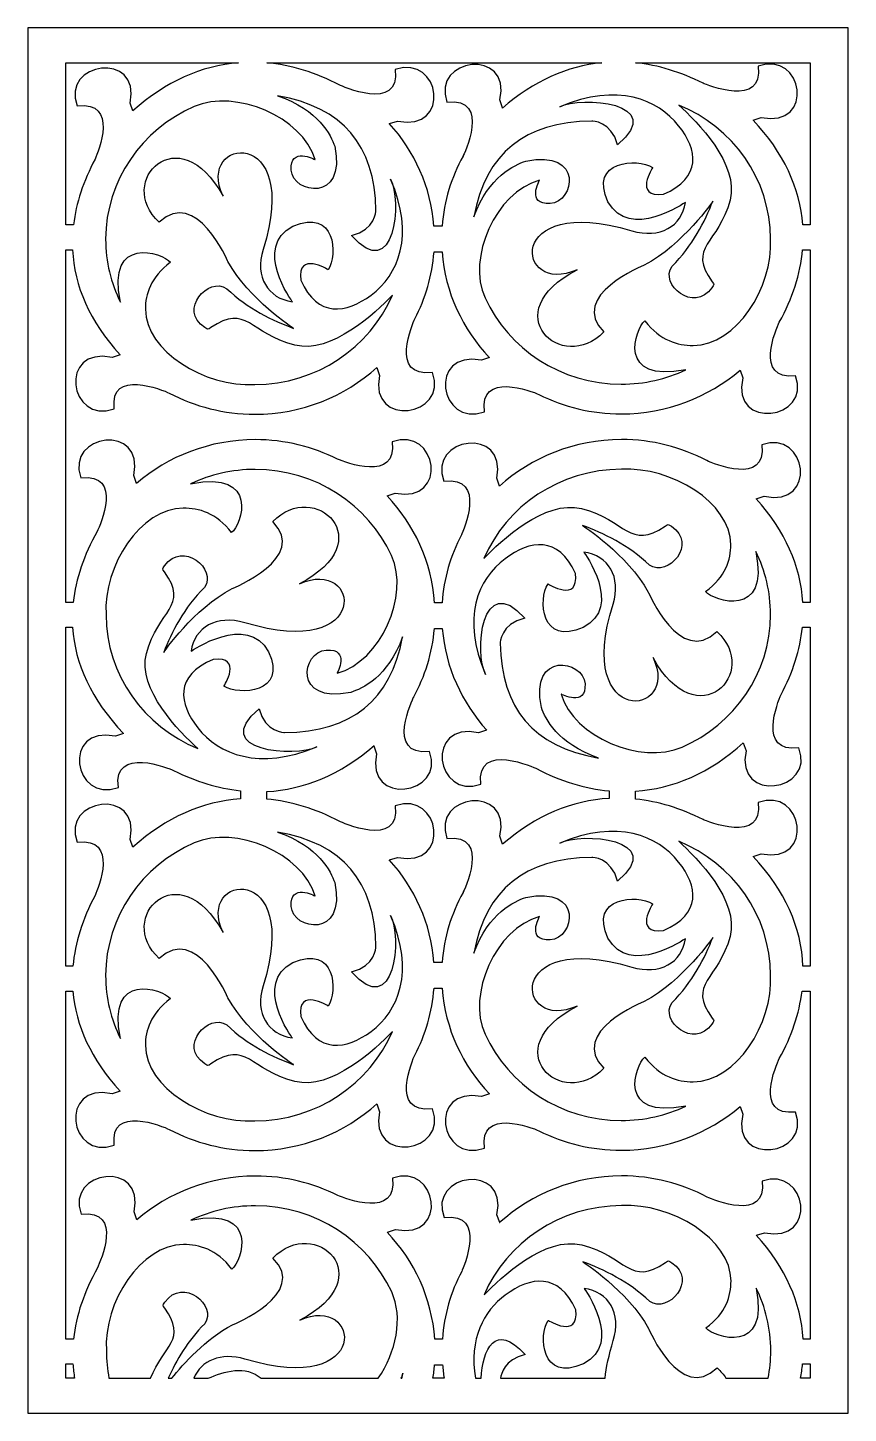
# Model space of a CAD drawing. Header units: centimetres. Extents: x -2.52 to 2.52, y -4.26 to 4.26.
import ezdxf

# ---------------------------------------------------------------- set-up
doc = ezdxf.new("R2010")
doc.units = ezdxf.units.CM
doc.header["$MEASUREMENT"] = 0
doc.layers.add('Layer 1', color=7, linetype='Continuous')

msp = doc.modelspace()

# ---------------------------------------------------------------- linework, layer by layer
at = {"layer": 'Layer 1', "color": 250}
for points, knots in [([(2.52302, -4.26054), (2.52302, -4.26054), (-2.52303, -4.26054), (-2.52303, -4.26054), (-2.52303, -4.26054), (-2.52303, -4.26054), (-2.52303, 4.26053), (-2.52303, 4.26053), (-2.52303, 4.26053), (-2.52303, 4.26053), (2.52302, 4.26053), (2.52302, 4.26053), (2.52302, 4.26053), (2.52302, 4.26053), (2.52302, -4.26054), (2.52302, -4.26054)], [0, 0, 0, 0, 0.2, 0.2, 0.2, 0.2, 0.4, 0.4, 0.4, 0.4, 0.6, 0.6, 0.6, 0.6, 1, 1, 1, 1]), ([(-2.28764, 4.04543), (-2.28764, 4.04543), (-2.28764, 3.04819), (-2.28764, 3.04819), (-2.28764, 3.04819), (-2.28764, 3.04819), (-2.24167, 3.04819), (-2.24167, 3.04819), (-2.24167, 3.04819), (-2.22556, 3.18225), (-2.18042, 3.31744), (-2.10851, 3.45246), (-2.10851, 3.45246), (-2.09002, 3.49493), (-1.95961, 3.81269), (-2.21836, 3.77919), (-2.21836, 3.77919), (-2.32164, 4.05063), (-1.82477, 4.12279), (-1.89312, 3.79714), (-1.89312, 3.79714), (-1.89312, 3.79714), (-1.87619, 3.74916), (-1.87619, 3.74916), (-1.87619, 3.74916), (-1.87619, 3.74916), (-1.87638, 3.74882), (-1.87638, 3.74882), (-1.87638, 3.74882), (-1.67501, 3.93034), (-1.45334, 4.02686), (-1.22643, 4.04543), (-1.22643, 4.04543), (-1.22643, 4.04543), (-2.28764, 4.04543), (-2.28764, 4.04543)], [0, 0, 0, 0, 0.1, 0.1, 0.1, 0.1, 0.2, 0.2, 0.2, 0.2, 0.3, 0.3, 0.3, 0.3, 0.4, 0.4, 0.4, 0.4, 0.5, 0.5, 0.5, 0.5, 0.6, 0.6, 0.6, 0.6, 0.7, 0.7, 0.7, 0.7, 0.8, 0.8, 0.8, 0.8, 1, 1, 1, 1]), ([(-0.02474, 3.04074), (-0.02474, 3.04074), (0.02514, 3.04074), (0.02514, 3.04074), (0.02514, 3.04074), (0.03682, 3.19507), (0.08218, 3.34051), (0.15409, 3.47013), (0.15409, 3.47013), (0.15409, 3.47013), (0.15381, 3.46996), (0.15381, 3.46996), (0.15381, 3.46996), (0.15381, 3.46996), (0.3328, 3.83508), (0.05518, 3.80276), (0.05518, 3.80276), (-0.04445, 4.0755), (0.45337, 4.14126), (0.3806, 3.81651), (0.3806, 3.81651), (0.3806, 3.81651), (0.39688, 3.7683), (0.39688, 3.7683), (0.39688, 3.7683), (0.39688, 3.7683), (0.39591, 3.76676), (0.39591, 3.76676), (0.39591, 3.76676), (0.5889, 3.93314), (0.79553, 4.02367), (1.00679, 4.04543), (1.00679, 4.04543), (1.00679, 4.04543), (-1.05316, 4.04543), (-1.05316, 4.04543), (-1.05316, 4.04543), (-1.05316, 4.04543), (-1.05316, 4.04464), (-1.05316, 4.04464), (-1.05316, 4.04464), (-0.90266, 4.03114), (-0.75155, 3.98463), (-0.60416, 3.9071), (-0.60416, 3.9071), (-0.60416, 3.9071), (-0.60432, 3.90736), (-0.60432, 3.90736), (-0.60432, 3.90736), (-0.60432, 3.90736), (-0.22934, 3.73307), (-0.26255, 4.00339), (-0.26255, 4.00339), (0.01756, 4.10041), (0.08508, 3.61567), (-0.24844, 3.68653), (-0.24844, 3.68653), (-0.24844, 3.68653), (-0.29794, 3.67069), (-0.29794, 3.67069), (-0.29794, 3.67069), (-0.29794, 3.67069), (-0.29951, 3.67162), (-0.29951, 3.67162), (-0.29951, 3.67162), (-0.14408, 3.50067), (-0.04336, 3.28157), (-0.02474, 3.04074)], [0, 0, 0, 0, 0.0555556, 0.0555556, 0.0555556, 0.0555556, 0.1111111, 0.1111111, 0.1111111, 0.1111111, 0.1666667, 0.1666667, 0.1666667, 0.1666667, 0.2222222, 0.2222222, 0.2222222, 0.2222222, 0.2777778, 0.2777778, 0.2777778, 0.2777778, 0.3333333, 0.3333333, 0.3333333, 0.3333333, 0.3888889, 0.3888889, 0.3888889, 0.3888889, 0.4444444, 0.4444444, 0.4444444, 0.4444444, 0.5, 0.5, 0.5, 0.5, 0.5555556, 0.5555556, 0.5555556, 0.5555556, 0.6111111, 0.6111111, 0.6111111, 0.6111111, 0.6666667, 0.6666667, 0.6666667, 0.6666667, 0.7222222, 0.7222222, 0.7222222, 0.7222222, 0.7777778, 0.7777778, 0.7777778, 0.7777778, 0.8333333, 0.8333333, 0.8333333, 0.8333333, 0.8888889, 0.8888889, 0.8888889, 0.8888889, 1, 1, 1, 1]), ([(2.28763, 3.04819), (2.28763, 3.04819), (2.28763, 4.04543), (2.28763, 4.04543), (2.28763, 4.04543), (2.28763, 4.04543), (1.21492, 4.04543), (1.21492, 4.04543), (1.21492, 4.04543), (1.21492, 4.04543), (1.21492, 4.04501), (1.21492, 4.04501), (1.21492, 4.04501), (1.35326, 4.03046), (1.49231, 3.98791), (1.6296, 3.91929), (1.6296, 3.91929), (1.65147, 3.90993), (2.00465, 3.7631), (1.96891, 4.02467), (1.96891, 4.02467), (2.24767, 4.12525), (2.32181, 3.64142), (1.98737, 3.70797), (1.98737, 3.70797), (1.98737, 3.70797), (1.93806, 3.69149), (1.93806, 3.69149), (1.93806, 3.69149), (1.93806, 3.69149), (1.93715, 3.69202), (1.93715, 3.69202), (1.93715, 3.69202), (2.12624, 3.4935), (2.22576, 3.27339), (2.24276, 3.04819), (2.24276, 3.04819), (2.24276, 3.04819), (2.28763, 3.04819), (2.28763, 3.04819)], [0, 0, 0, 0, 0.0909091, 0.0909091, 0.0909091, 0.0909091, 0.1818182, 0.1818182, 0.1818182, 0.1818182, 0.2727273, 0.2727273, 0.2727273, 0.2727273, 0.3636364, 0.3636364, 0.3636364, 0.3636364, 0.4545455, 0.4545455, 0.4545455, 0.4545455, 0.5454545, 0.5454545, 0.5454545, 0.5454545, 0.6363636, 0.6363636, 0.6363636, 0.6363636, 0.7272727, 0.7272727, 0.7272727, 0.7272727, 0.8181818, 0.8181818, 0.8181818, 0.8181818, 1, 1, 1, 1]), ([(1.27254, 2.45725), (1.2109, 2.40984), (1.09718, 2.07194), (1.52423, 2.15656), (1.52423, 2.15656), (1.40399, 2.10001), (1.26933, 2.06831), (1.12724, 2.06831), (1.12724, 2.06831), (0.7547, 2.06831), (0.43284, 2.28655), (0.28954, 2.59841), (0.28954, 2.59841), (0.17619, 2.84531), (0.3536, 3.24612), (0.62402, 3.32216), (0.62402, 3.32216), (0.62402, 3.32216), (0.53978, 3.17028), (0.68995, 3.17924), (0.68995, 3.17924), (0.84013, 3.18819), (0.89993, 3.51212), (0.53976, 3.44007), (0.53976, 3.44007), (0.471, 3.41658), (0.31114, 3.34723), (0.22092, 3.0976), (0.22092, 3.0976), (0.29379, 3.49082), (0.53148, 3.67975), (0.94634, 3.68662), (0.94634, 3.68662), (0.94634, 3.68662), (1.06722, 3.6866), (1.10385, 3.54012), (1.10385, 3.54012), (1.41466, 3.80144), (0.87728, 3.8435), (0.74828, 3.77423), (0.74828, 3.77423), (1.10371, 3.92326), (1.35288, 3.81969), (1.47977, 3.65791), (1.47977, 3.65791), (1.59649, 3.50911), (1.62536, 3.33829), (1.38587, 3.23642), (1.38587, 3.23642), (1.19905, 3.21498), (1.31994, 3.40078), (1.31994, 3.40078), (1.31994, 3.40078), (1.22842, 3.45977), (0.92563, 3.44548), (1.04523, 3.18996), (1.04523, 3.18996), (1.17711, 2.94698), (1.52138, 3.18637), (1.52138, 3.18637), (1.52138, 3.18637), (1.50121, 3.03954), (1.36407, 2.96043), (1.19175, 3.01132), (1.19175, 3.01132), (0.40006, 3.24894), (0.48052, 2.60095), (0.85477, 2.77191), (0.85477, 2.77191), (0.346, 2.50699), (0.76326, 2.12335), (1.0196, 2.38961), (1.0196, 2.38961), (0.79618, 2.61114), (1.26867, 2.80051), (1.26867, 2.80051), (1.26867, 2.80051), (1.50674, 2.92557), (1.68991, 3.19353), (1.68991, 3.19353), (1.68991, 3.19353), (1.64245, 3.07176), (1.56439, 2.91682), (1.43926, 2.79358), (1.43926, 2.79358), (1.35896, 2.68369), (1.57388, 2.50176), (1.68431, 2.66163), (1.68431, 2.66163), (1.69865, 2.68236), (1.69948, 2.67886), (1.68545, 2.69834), (1.68545, 2.69834), (1.53078, 2.91209), (1.72458, 2.93201), (1.7961, 3.20068), (1.7961, 3.20068), (1.8543, 3.41924), (1.59118, 3.68508), (1.48052, 3.78519), (1.48052, 3.78519), (1.81115, 3.65002), (2.04437, 3.33137), (2.04437, 2.96133), (2.04437, 2.96133), (2.06227, 2.66224), (1.83301, 2.30701), (1.56928, 2.3065), (1.56928, 2.3065), (1.47392, 2.30632), (1.36687, 2.33538), (1.27254, 2.45725)], [0, 0, 0, 0, 0.0344828, 0.0344828, 0.0344828, 0.0344828, 0.0689655, 0.0689655, 0.0689655, 0.0689655, 0.1034483, 0.1034483, 0.1034483, 0.1034483, 0.137931, 0.137931, 0.137931, 0.137931, 0.1724138, 0.1724138, 0.1724138, 0.1724138, 0.2068966, 0.2068966, 0.2068966, 0.2068966, 0.2413793, 0.2413793, 0.2413793, 0.2413793, 0.2758621, 0.2758621, 0.2758621, 0.2758621, 0.3103448, 0.3103448, 0.3103448, 0.3103448, 0.3448276, 0.3448276, 0.3448276, 0.3448276, 0.3793103, 0.3793103, 0.3793103, 0.3793103, 0.4137931, 0.4137931, 0.4137931, 0.4137931, 0.4482759, 0.4482759, 0.4482759, 0.4482759, 0.4827586, 0.4827586, 0.4827586, 0.4827586, 0.5172414, 0.5172414, 0.5172414, 0.5172414, 0.5517241, 0.5517241, 0.5517241, 0.5517241, 0.5862069, 0.5862069, 0.5862069, 0.5862069, 0.6206897, 0.6206897, 0.6206897, 0.6206897, 0.6551724, 0.6551724, 0.6551724, 0.6551724, 0.6896552, 0.6896552, 0.6896552, 0.6896552, 0.7241379, 0.7241379, 0.7241379, 0.7241379, 0.7586207, 0.7586207, 0.7586207, 0.7586207, 0.7931034, 0.7931034, 0.7931034, 0.7931034, 0.8275862, 0.8275862, 0.8275862, 0.8275862, 0.862069, 0.862069, 0.862069, 0.862069, 0.8965517, 0.8965517, 0.8965517, 0.8965517, 0.9310345, 0.9310345, 0.9310345, 0.9310345, 1, 1, 1, 1]), ([(-1.64436, 2.81803), (-1.69306, 2.87805), (-2.04008, 2.98878), (-1.95318, 2.57298), (-1.95318, 2.57298), (-2.01126, 2.69002), (-2.04382, 2.82116), (-2.04382, 2.95951), (-2.04382, 2.95951), (-2.04382, 3.32226), (-1.81968, 3.63565), (-1.4994, 3.7752), (-1.4994, 3.7752), (-1.24583, 3.88557), (-0.83421, 3.71282), (-0.75611, 3.44951), (-0.75611, 3.44951), (-0.75611, 3.44951), (-0.9121, 3.53153), (-0.90291, 3.3853), (-0.90291, 3.3853), (-0.89371, 3.23908), (-0.56103, 3.18084), (-0.63502, 3.53154), (-0.63502, 3.53154), (-0.65914, 3.59851), (-0.73037, 3.75416), (-0.98674, 3.84203), (-0.98674, 3.84203), (-0.58289, 3.77106), (-0.38888, 3.5396), (-0.38181, 3.13566), (-0.38181, 3.13566), (-0.38181, 3.13566), (-0.38184, 3.01796), (-0.53226, 2.98228), (-0.53226, 2.98228), (-0.2639, 2.67964), (-0.22071, 3.20289), (-0.29186, 3.32851), (-0.29186, 3.32851), (-0.13878, 2.98243), (-0.24517, 2.7398), (-0.4113, 2.61625), (-0.4113, 2.61625), (-0.56413, 2.5026), (-0.73956, 2.47448), (-0.84418, 2.7077), (-0.84418, 2.7077), (-0.8662, 2.88959), (-0.67537, 2.77187), (-0.67537, 2.77187), (-0.67537, 2.77187), (-0.61479, 2.86098), (-0.62946, 3.15582), (-0.89189, 3.03936), (-0.89189, 3.03936), (-1.14142, 2.91095), (-0.89556, 2.57573), (-0.89556, 2.57573), (-0.89556, 2.57573), (-1.04636, 2.59536), (-1.12761, 2.72891), (-1.07535, 2.89669), (-1.07535, 2.89669), (-0.83131, 3.66758), (-1.49679, 3.58924), (-1.32121, 3.22483), (-1.32121, 3.22483), (-1.59329, 3.72022), (-1.98727, 3.31392), (-1.71383, 3.06432), (-1.71383, 3.06432), (-1.48632, 3.28188), (-1.29184, 2.82181), (-1.29184, 2.82181), (-1.29184, 2.82181), (-1.16341, 2.58998), (-0.88821, 2.41163), (-0.88821, 2.41163), (-0.88821, 2.41163), (-1.01327, 2.45784), (-1.17239, 2.53385), (-1.29896, 2.65567), (-1.29896, 2.65567), (-1.41182, 2.73389), (-1.59866, 2.52461), (-1.43448, 2.41708), (-1.43448, 2.41708), (-1.41318, 2.40313), (-1.41679, 2.4023), (-1.39677, 2.41597), (-1.39677, 2.41597), (-1.17727, 2.56657), (-1.15679, 2.37788), (-0.88086, 2.30823), (-0.88086, 2.30823), (-0.65642, 2.25157), (-0.38339, 2.50777), (-0.28058, 2.61551), (-0.28058, 2.61551), (-0.41942, 2.29357), (-0.74666, 2.06647), (-1.12668, 2.06647), (-1.12668, 2.06647), (-1.43385, 2.04906), (-1.79866, 2.27229), (-1.79919, 2.52909), (-1.79919, 2.52909), (-1.79938, 2.62193), (-1.76952, 2.72616), (-1.64436, 2.81803)], [0, 0, 0, 0, 0.0344828, 0.0344828, 0.0344828, 0.0344828, 0.0689655, 0.0689655, 0.0689655, 0.0689655, 0.1034483, 0.1034483, 0.1034483, 0.1034483, 0.137931, 0.137931, 0.137931, 0.137931, 0.1724138, 0.1724138, 0.1724138, 0.1724138, 0.2068966, 0.2068966, 0.2068966, 0.2068966, 0.2413793, 0.2413793, 0.2413793, 0.2413793, 0.2758621, 0.2758621, 0.2758621, 0.2758621, 0.3103448, 0.3103448, 0.3103448, 0.3103448, 0.3448276, 0.3448276, 0.3448276, 0.3448276, 0.3793103, 0.3793103, 0.3793103, 0.3793103, 0.4137931, 0.4137931, 0.4137931, 0.4137931, 0.4482759, 0.4482759, 0.4482759, 0.4482759, 0.4827586, 0.4827586, 0.4827586, 0.4827586, 0.5172414, 0.5172414, 0.5172414, 0.5172414, 0.5517241, 0.5517241, 0.5517241, 0.5517241, 0.5862069, 0.5862069, 0.5862069, 0.5862069, 0.6206897, 0.6206897, 0.6206897, 0.6206897, 0.6551724, 0.6551724, 0.6551724, 0.6551724, 0.6896552, 0.6896552, 0.6896552, 0.6896552, 0.7241379, 0.7241379, 0.7241379, 0.7241379, 0.7586207, 0.7586207, 0.7586207, 0.7586207, 0.7931034, 0.7931034, 0.7931034, 0.7931034, 0.8275862, 0.8275862, 0.8275862, 0.8275862, 0.862069, 0.862069, 0.862069, 0.862069, 0.8965517, 0.8965517, 0.8965517, 0.8965517, 0.9310345, 0.9310345, 0.9310345, 0.9310345, 1, 1, 1, 1]), ([(-2.28764, 2.89518), (-2.28764, 2.89518), (-2.28764, 0.72658), (-2.28764, 0.72658), (-2.28764, 0.72658), (-2.28764, 0.72658), (-2.24292, 0.72658), (-2.24292, 0.72658), (-2.24292, 0.72658), (-2.22708, 0.87115), (-2.17699, 1.0171), (-2.09568, 1.16278), (-2.09568, 1.16278), (-2.07861, 1.19918), (-1.93391, 1.5227), (-2.19598, 1.49219), (-2.19598, 1.49219), (-2.29558, 1.76494), (-1.79775, 1.83068), (-1.87054, 1.50593), (-1.87054, 1.50593), (-1.87054, 1.50593), (-1.85426, 1.45774), (-1.85426, 1.45774), (-1.85426, 1.45774), (-1.85426, 1.45774), (-1.85451, 1.45733), (-1.85451, 1.45733), (-1.85451, 1.45733), (-1.65953, 1.62509), (-1.40365, 1.72719), (-1.12401, 1.72719), (-1.12401, 1.72719), (-0.94173, 1.72716), (-0.76959, 1.6838), (-0.61777, 1.60714), (-0.61777, 1.60714), (-0.57414, 1.58912), (-0.24781, 1.46215), (-0.28222, 1.71409), (-0.28222, 1.71409), (-0.00345, 1.81466), (0.07068, 1.33084), (-0.26378, 1.39741), (-0.26378, 1.39741), (-0.26378, 1.39741), (-0.31304, 1.38092), (-0.31304, 1.38092), (-0.31304, 1.38092), (-0.31304, 1.38092), (-0.31339, 1.38111), (-0.31339, 1.38111), (-0.31339, 1.38111), (-0.14677, 1.20586), (-0.03907, 0.97682), (-0.02148, 0.72436), (-0.02148, 0.72436), (-0.02148, 0.72436), (0.02523, 0.72436), (0.02523, 0.72436), (0.02523, 0.72436), (0.03552, 0.87349), (0.0773, 1.01443), (0.14403, 1.14098), (0.14403, 1.14098), (0.15363, 1.16228), (0.30444, 1.50619), (0.0358, 1.47139), (0.0358, 1.47139), (-0.06749, 1.74281), (0.42939, 1.815), (0.36104, 1.48937), (0.36104, 1.48937), (0.36104, 1.48937), (0.37796, 1.44134), (0.37796, 1.44134), (0.37796, 1.44134), (0.37796, 1.44134), (0.37744, 1.44046), (0.37744, 1.44046), (0.37744, 1.44046), (0.57475, 1.61865), (0.83861, 1.72791), (1.12783, 1.72791), (1.12783, 1.72791), (1.3178, 1.72791), (1.49689, 1.68076), (1.65331, 1.59797), (1.65331, 1.59797), (1.69072, 1.58135), (2.02295, 1.44046), (1.9916, 1.69565), (1.9916, 1.69565), (2.27172, 1.79262), (2.33924, 1.30788), (2.00572, 1.37875), (2.00572, 1.37875), (2.00572, 1.37875), (1.95624, 1.3629), (1.95624, 1.3629), (1.95624, 1.3629), (1.95624, 1.3629), (1.95582, 1.36315), (1.95582, 1.36315), (1.95582, 1.36315), (2.13624, 1.16434), (2.22967, 0.9477), (2.24352, 0.72658), (2.24352, 0.72658), (2.24352, 0.72658), (2.28763, 0.72658), (2.28763, 0.72658), (2.28763, 0.72658), (2.28763, 0.72658), (2.28763, 2.89518), (2.28763, 2.89518), (2.28763, 2.89518), (2.28763, 2.89518), (2.24172, 2.89518), (2.24172, 2.89518), (2.24172, 2.89518), (2.22863, 2.7457), (2.18038, 2.59561), (2.09891, 2.44965), (2.09891, 2.44965), (2.08184, 2.41325), (1.93715, 2.08973), (2.19923, 2.12027), (2.19923, 2.12027), (2.29881, 1.84751), (1.80098, 1.78177), (1.87378, 2.1065), (1.87378, 2.1065), (1.87378, 2.1065), (1.85749, 2.1547), (1.85749, 2.1547), (1.85749, 2.1547), (1.85749, 2.1547), (1.85774, 2.1551), (1.85774, 2.1551), (1.85774, 2.1551), (1.66276, 1.98734), (1.40688, 1.88528), (1.12724, 1.88528), (1.12724, 1.88528), (0.94496, 1.88528), (0.77283, 1.92863), (0.62101, 2.0053), (0.62101, 2.0053), (0.57737, 2.02332), (0.25104, 2.15029), (0.28545, 1.89835), (0.28545, 1.89835), (0.00668, 1.79777), (-0.06743, 2.2816), (0.26701, 2.21503), (0.26701, 2.21503), (0.26701, 2.21503), (0.31628, 2.23153), (0.31628, 2.23153), (0.31628, 2.23153), (0.31628, 2.23153), (0.31663, 2.23134), (0.31663, 2.23134), (0.31663, 2.23134), (0.15122, 2.40529), (0.04385, 2.63229), (0.0251, 2.88254), (0.0251, 2.88254), (0.0251, 2.88254), (-0.02441, 2.88254), (-0.02441, 2.88254), (-0.02441, 2.88254), (-0.03521, 2.73507), (-0.0768, 2.59566), (-0.14289, 2.47036), (-0.14289, 2.47036), (-0.15248, 2.44906), (-0.30328, 2.10515), (-0.03464, 2.13996), (-0.03464, 2.13996), (0.06864, 1.86852), (-0.42823, 1.79634), (-0.3599, 2.12198), (-0.3599, 2.12198), (-0.3599, 2.12198), (-0.37681, 2.17001), (-0.37681, 2.17001), (-0.37681, 2.17001), (-0.37681, 2.17001), (-0.37628, 2.17088), (-0.37628, 2.17088), (-0.37628, 2.17088), (-0.57359, 1.9927), (-0.83745, 1.88345), (-1.12668, 1.88345), (-1.12668, 1.88345), (-1.31665, 1.88345), (-1.49573, 1.93058), (-1.65216, 2.01338), (-1.65216, 2.01338), (-1.68956, 2.03001), (-2.02179, 2.17088), (-1.99045, 1.91569), (-1.99045, 1.91569), (-2.27057, 1.81873), (-2.33808, 2.30346), (-2.00457, 2.2326), (-2.00457, 2.2326), (-2.00457, 2.2326), (-1.95509, 2.24845), (-1.95509, 2.24845), (-1.95509, 2.24845), (-1.95509, 2.24845), (-1.95467, 2.2482), (-1.95467, 2.2482), (-1.95467, 2.2482), (-2.14261, 2.45531), (-2.23664, 2.673), (-2.2473, 2.89518), (-2.2473, 2.89518), (-2.2473, 2.89518), (-2.28764, 2.89518), (-2.28764, 2.89518)], [0, 0, 0, 0, 0.0175439, 0.0175439, 0.0175439, 0.0175439, 0.0350877, 0.0350877, 0.0350877, 0.0350877, 0.0526316, 0.0526316, 0.0526316, 0.0526316, 0.0701754, 0.0701754, 0.0701754, 0.0701754, 0.0877193, 0.0877193, 0.0877193, 0.0877193, 0.1052632, 0.1052632, 0.1052632, 0.1052632, 0.122807, 0.122807, 0.122807, 0.122807, 0.1403509, 0.1403509, 0.1403509, 0.1403509, 0.1578947, 0.1578947, 0.1578947, 0.1578947, 0.1754386, 0.1754386, 0.1754386, 0.1754386, 0.1929825, 0.1929825, 0.1929825, 0.1929825, 0.2105263, 0.2105263, 0.2105263, 0.2105263, 0.2280702, 0.2280702, 0.2280702, 0.2280702, 0.245614, 0.245614, 0.245614, 0.245614, 0.2631579, 0.2631579, 0.2631579, 0.2631579, 0.2807018, 0.2807018, 0.2807018, 0.2807018, 0.2982456, 0.2982456, 0.2982456, 0.2982456, 0.3157895, 0.3157895, 0.3157895, 0.3157895, 0.3333333, 0.3333333, 0.3333333, 0.3333333, 0.3508772, 0.3508772, 0.3508772, 0.3508772, 0.3684211, 0.3684211, 0.3684211, 0.3684211, 0.3859649, 0.3859649, 0.3859649, 0.3859649, 0.4035088, 0.4035088, 0.4035088, 0.4035088, 0.4210526, 0.4210526, 0.4210526, 0.4210526, 0.4385965, 0.4385965, 0.4385965, 0.4385965, 0.4561404, 0.4561404, 0.4561404, 0.4561404, 0.4736842, 0.4736842, 0.4736842, 0.4736842, 0.4912281, 0.4912281, 0.4912281, 0.4912281, 0.5087719, 0.5087719, 0.5087719, 0.5087719, 0.5263158, 0.5263158, 0.5263158, 0.5263158, 0.5438596, 0.5438596, 0.5438596, 0.5438596, 0.5614035, 0.5614035, 0.5614035, 0.5614035, 0.5789474, 0.5789474, 0.5789474, 0.5789474, 0.5964912, 0.5964912, 0.5964912, 0.5964912, 0.6140351, 0.6140351, 0.6140351, 0.6140351, 0.6315789, 0.6315789, 0.6315789, 0.6315789, 0.6491228, 0.6491228, 0.6491228, 0.6491228, 0.6666667, 0.6666667, 0.6666667, 0.6666667, 0.6842105, 0.6842105, 0.6842105, 0.6842105, 0.7017544, 0.7017544, 0.7017544, 0.7017544, 0.7192982, 0.7192982, 0.7192982, 0.7192982, 0.7368421, 0.7368421, 0.7368421, 0.7368421, 0.754386, 0.754386, 0.754386, 0.754386, 0.7719298, 0.7719298, 0.7719298, 0.7719298, 0.7894737, 0.7894737, 0.7894737, 0.7894737, 0.8070175, 0.8070175, 0.8070175, 0.8070175, 0.8245614, 0.8245614, 0.8245614, 0.8245614, 0.8421053, 0.8421053, 0.8421053, 0.8421053, 0.8596491, 0.8596491, 0.8596491, 0.8596491, 0.877193, 0.877193, 0.877193, 0.877193, 0.8947368, 0.8947368, 0.8947368, 0.8947368, 0.9122807, 0.9122807, 0.9122807, 0.9122807, 0.9298246, 0.9298246, 0.9298246, 0.9298246, 0.9473684, 0.9473684, 0.9473684, 0.9473684, 0.9649123, 0.9649123, 0.9649123, 0.9649123, 1, 1, 1, 1]), ([(-1.26931, 1.1552), (-1.20765, 1.20259), (-1.09394, 1.5405), (-1.52099, 1.45587), (-1.52099, 1.45587), (-1.40076, 1.51243), (-1.2661, 1.54414), (-1.12401, 1.54414), (-1.12401, 1.54414), (-0.75146, 1.54414), (-0.42962, 1.32589), (-0.28631, 1.01402), (-0.28631, 1.01402), (-0.17295, 0.76712), (-0.35037, 0.36632), (-0.62078, 0.29028), (-0.62078, 0.29028), (-0.62078, 0.29028), (-0.53655, 0.44217), (-0.68672, 0.4332), (-0.68672, 0.4332), (-0.8369, 0.42426), (-0.8967, 0.10032), (-0.53652, 0.17237), (-0.53652, 0.17237), (-0.46777, 0.19586), (-0.30791, 0.2652), (-0.21768, 0.51484), (-0.21768, 0.51484), (-0.29056, 0.12161), (-0.52825, -0.0673), (-0.94311, -0.07418), (-0.94311, -0.07418), (-0.94311, -0.07418), (-1.06399, -0.07417), (-1.10062, 0.07231), (-1.10062, 0.07231), (-1.41144, -0.18901), (-0.87405, -0.23107), (-0.74504, -0.16177), (-0.74504, -0.16177), (-1.10047, -0.31083), (-1.34965, -0.20725), (-1.47654, -0.04548), (-1.47654, -0.04548), (-1.59325, 0.10333), (-1.62213, 0.27415), (-1.38263, 0.37603), (-1.38263, 0.37603), (-1.19581, 0.39746), (-1.31671, 0.21166), (-1.31671, 0.21166), (-1.31671, 0.21166), (-1.22519, 0.15267), (-0.9224, 0.16695), (-1.042, 0.42249), (-1.042, 0.42249), (-1.17388, 0.66545), (-1.51815, 0.42606), (-1.51815, 0.42606), (-1.51815, 0.42606), (-1.49798, 0.5729), (-1.36083, 0.652), (-1.18851, 0.60113), (-1.18851, 0.60113), (-0.39683, 0.36349), (-0.47728, 1.01149), (-0.85153, 0.84052), (-0.85153, 0.84052), (-0.34277, 1.10545), (-0.76003, 1.48908), (-1.01636, 1.22282), (-1.01636, 1.22282), (-0.79294, 1.00129), (-1.26543, 0.81193), (-1.26543, 0.81193), (-1.26543, 0.81193), (-1.50353, 0.68687), (-1.68668, 0.4189), (-1.68668, 0.4189), (-1.68668, 0.4189), (-1.63921, 0.54067), (-1.56116, 0.69561), (-1.43605, 0.81886), (-1.43605, 0.81886), (-1.35572, 0.92874), (-1.57065, 1.11068), (-1.68108, 0.95081), (-1.68108, 0.95081), (-1.6954, 0.93007), (-1.69625, 0.93358), (-1.68221, 0.9141), (-1.68221, 0.9141), (-1.52754, 0.70036), (-1.72135, 0.68042), (-1.79287, 0.41176), (-1.79287, 0.41176), (-1.85106, 0.1932), (-1.58795, -0.07265), (-1.47729, -0.17276), (-1.47729, -0.17276), (-1.80792, -0.03759), (-2.04114, 0.28108), (-2.04114, 0.6511), (-2.04114, 0.6511), (-2.05905, 0.95019), (-1.82978, 1.30543), (-1.56606, 1.30595), (-1.56606, 1.30595), (-1.47069, 1.30613), (-1.36364, 1.27705), (-1.26931, 1.1552)], [0, 0, 0, 0, 0.0344828, 0.0344828, 0.0344828, 0.0344828, 0.0689655, 0.0689655, 0.0689655, 0.0689655, 0.1034483, 0.1034483, 0.1034483, 0.1034483, 0.137931, 0.137931, 0.137931, 0.137931, 0.1724138, 0.1724138, 0.1724138, 0.1724138, 0.2068966, 0.2068966, 0.2068966, 0.2068966, 0.2413793, 0.2413793, 0.2413793, 0.2413793, 0.2758621, 0.2758621, 0.2758621, 0.2758621, 0.3103448, 0.3103448, 0.3103448, 0.3103448, 0.3448276, 0.3448276, 0.3448276, 0.3448276, 0.3793103, 0.3793103, 0.3793103, 0.3793103, 0.4137931, 0.4137931, 0.4137931, 0.4137931, 0.4482759, 0.4482759, 0.4482759, 0.4482759, 0.4827586, 0.4827586, 0.4827586, 0.4827586, 0.5172414, 0.5172414, 0.5172414, 0.5172414, 0.5517241, 0.5517241, 0.5517241, 0.5517241, 0.5862069, 0.5862069, 0.5862069, 0.5862069, 0.6206897, 0.6206897, 0.6206897, 0.6206897, 0.6551724, 0.6551724, 0.6551724, 0.6551724, 0.6896552, 0.6896552, 0.6896552, 0.6896552, 0.7241379, 0.7241379, 0.7241379, 0.7241379, 0.7586207, 0.7586207, 0.7586207, 0.7586207, 0.7931034, 0.7931034, 0.7931034, 0.7931034, 0.8275862, 0.8275862, 0.8275862, 0.8275862, 0.862069, 0.862069, 0.862069, 0.862069, 0.8965517, 0.8965517, 0.8965517, 0.8965517, 0.9310345, 0.9310345, 0.9310345, 0.9310345, 1, 1, 1, 1]), ([(1.64553, 0.79332), (1.6942, 0.73329), (2.04123, 0.62256), (1.95432, 1.03839), (1.95432, 1.03839), (2.01241, 0.92132), (2.04496, 0.79019), (2.04496, 0.65184), (2.04496, 0.65184), (2.04496, 0.28908), (1.82083, -0.02431), (1.50055, -0.16384), (1.50055, -0.16384), (1.24698, -0.27422), (0.83536, -0.10147), (0.75727, 0.16183), (0.75727, 0.16183), (0.75727, 0.16183), (0.91325, 0.07982), (0.90406, 0.22605), (0.90406, 0.22605), (0.89487, 0.37226), (0.56218, 0.4305), (0.63617, 0.0798), (0.63617, 0.0798), (0.66031, 0.01284), (0.73151, -0.14281), (0.98789, -0.23067), (0.98789, -0.23067), (0.58405, -0.15971), (0.39003, 0.07175), (0.38296, 0.47569), (0.38296, 0.47569), (0.38296, 0.47569), (0.38298, 0.5934), (0.53342, 0.62905), (0.53342, 0.62905), (0.26506, 0.9317), (0.22186, 0.40845), (0.29302, 0.28284), (0.29302, 0.28284), (0.13993, 0.62892), (0.24631, 0.87155), (0.41244, 0.9951), (0.41244, 0.9951), (0.56528, 1.10876), (0.74071, 1.13687), (0.84532, 0.90366), (0.84532, 0.90366), (0.86734, 0.72176), (0.67653, 0.83948), (0.67653, 0.83948), (0.67653, 0.83948), (0.61594, 0.75036), (0.63062, 0.45553), (0.89303, 0.57198), (0.89303, 0.57198), (1.14256, 0.70039), (0.89671, 1.03561), (0.89671, 1.03561), (0.89671, 1.03561), (1.04752, 1.01598), (1.12876, 0.88243), (1.0765, 0.71465), (1.0765, 0.71465), (0.83246, -0.05623), (1.49794, 0.02211), (1.32236, 0.38652), (1.32236, 0.38652), (1.59445, -0.10888), (1.98842, 0.29743), (1.71499, 0.54702), (1.71499, 0.54702), (1.48748, 0.32947), (1.293, 0.78954), (1.293, 0.78954), (1.293, 0.78954), (1.16457, 1.02137), (0.88936, 1.19971), (0.88936, 1.19971), (0.88936, 1.19971), (1.01443, 1.15351), (1.17353, 1.0775), (1.30011, 0.95567), (1.30011, 0.95567), (1.41297, 0.87746), (1.59981, 1.08674), (1.43563, 1.19427), (1.43563, 1.19427), (1.41433, 1.20822), (1.41793, 1.20905), (1.39792, 1.19538), (1.39792, 1.19538), (1.17842, 1.04477), (1.15794, 1.23348), (0.88202, 1.30311), (0.88202, 1.30311), (0.65757, 1.35978), (0.38455, 1.10358), (0.28174, 0.99584), (0.28174, 0.99584), (0.42057, 1.31777), (0.74782, 1.54487), (1.12783, 1.54487), (1.12783, 1.54487), (1.43499, 1.56229), (1.79981, 1.33906), (1.80034, 1.08226), (1.80034, 1.08226), (1.80053, 0.98941), (1.77067, 0.88518), (1.64553, 0.79332)], [0, 0, 0, 0, 0.0344828, 0.0344828, 0.0344828, 0.0344828, 0.0689655, 0.0689655, 0.0689655, 0.0689655, 0.1034483, 0.1034483, 0.1034483, 0.1034483, 0.137931, 0.137931, 0.137931, 0.137931, 0.1724138, 0.1724138, 0.1724138, 0.1724138, 0.2068966, 0.2068966, 0.2068966, 0.2068966, 0.2413793, 0.2413793, 0.2413793, 0.2413793, 0.2758621, 0.2758621, 0.2758621, 0.2758621, 0.3103448, 0.3103448, 0.3103448, 0.3103448, 0.3448276, 0.3448276, 0.3448276, 0.3448276, 0.3793103, 0.3793103, 0.3793103, 0.3793103, 0.4137931, 0.4137931, 0.4137931, 0.4137931, 0.4482759, 0.4482759, 0.4482759, 0.4482759, 0.4827586, 0.4827586, 0.4827586, 0.4827586, 0.5172414, 0.5172414, 0.5172414, 0.5172414, 0.5517241, 0.5517241, 0.5517241, 0.5517241, 0.5862069, 0.5862069, 0.5862069, 0.5862069, 0.6206897, 0.6206897, 0.6206897, 0.6206897, 0.6551724, 0.6551724, 0.6551724, 0.6551724, 0.6896552, 0.6896552, 0.6896552, 0.6896552, 0.7241379, 0.7241379, 0.7241379, 0.7241379, 0.7586207, 0.7586207, 0.7586207, 0.7586207, 0.7931034, 0.7931034, 0.7931034, 0.7931034, 0.8275862, 0.8275862, 0.8275862, 0.8275862, 0.862069, 0.862069, 0.862069, 0.862069, 0.8965517, 0.8965517, 0.8965517, 0.8965517, 0.9310345, 0.9310345, 0.9310345, 0.9310345, 1, 1, 1, 1]), ([(-2.28764, 0.57358), (-2.28764, 0.57358), (-2.28764, -1.51092), (-2.28764, -1.51092), (-2.28764, -1.51092), (-2.28764, -1.51092), (-2.24482, -1.51092), (-2.24482, -1.51092), (-2.24482, -1.51092), (-2.23231, -1.36674), (-2.18595, -1.22114), (-2.10851, -1.07576), (-2.10851, -1.07576), (-2.09002, -1.03329), (-1.95961, -0.71553), (-2.21836, -0.74904), (-2.21836, -0.74904), (-2.32164, -0.47759), (-1.82477, -0.40541), (-1.89312, -0.73108), (-1.89312, -0.73108), (-1.89312, -0.73108), (-1.87619, -0.77905), (-1.87619, -0.77905), (-1.87619, -0.77905), (-1.87619, -0.77905), (-1.87638, -0.77939), (-1.87638, -0.77939), (-1.87638, -0.77939), (-1.67179, -0.59496), (-1.44622, -0.49827), (-1.21551, -0.48195), (-1.21551, -0.48195), (-1.21551, -0.48195), (-1.21551, -0.43213), (-1.21551, -0.43213), (-1.21551, -0.43213), (-1.35259, -0.41721), (-1.49034, -0.37484), (-1.62636, -0.30684), (-1.62636, -0.30684), (-1.64824, -0.2975), (-2.00142, -0.15066), (-1.96568, -0.41224), (-1.96568, -0.41224), (-2.24444, -0.51281), (-2.31857, -0.02899), (-1.98414, -0.09554), (-1.98414, -0.09554), (-1.98414, -0.09554), (-1.93482, -0.07906), (-1.93482, -0.07906), (-1.93482, -0.07906), (-1.93482, -0.07906), (-1.93391, -0.07958), (-1.93391, -0.07958), (-1.93391, -0.07958), (-2.13259, 0.12901), (-2.23298, 0.34886), (-2.24672, 0.57358), (-2.24672, 0.57358), (-2.24672, 0.57358), (-2.28764, 0.57358), (-2.28764, 0.57358)], [0, 0, 0, 0, 0.0588235, 0.0588235, 0.0588235, 0.0588235, 0.1176471, 0.1176471, 0.1176471, 0.1176471, 0.1764706, 0.1764706, 0.1764706, 0.1764706, 0.2352941, 0.2352941, 0.2352941, 0.2352941, 0.2941176, 0.2941176, 0.2941176, 0.2941176, 0.3529412, 0.3529412, 0.3529412, 0.3529412, 0.4117647, 0.4117647, 0.4117647, 0.4117647, 0.4705882, 0.4705882, 0.4705882, 0.4705882, 0.5294118, 0.5294118, 0.5294118, 0.5294118, 0.5882353, 0.5882353, 0.5882353, 0.5882353, 0.6470588, 0.6470588, 0.6470588, 0.6470588, 0.7058824, 0.7058824, 0.7058824, 0.7058824, 0.7647059, 0.7647059, 0.7647059, 0.7647059, 0.8235294, 0.8235294, 0.8235294, 0.8235294, 0.8823529, 0.8823529, 0.8823529, 0.8823529, 1, 1, 1, 1]), ([(-0.02474, -1.48747), (-0.02474, -1.48747), (0.02514, -1.48747), (0.02514, -1.48747), (0.02514, -1.48747), (0.03682, -1.33313), (0.08218, -1.1877), (0.15409, -1.05809), (0.15409, -1.05809), (0.15409, -1.05809), (0.15381, -1.05826), (0.15381, -1.05826), (0.15381, -1.05826), (0.15381, -1.05826), (0.3328, -0.69312), (0.05518, -0.72545), (0.05518, -0.72545), (-0.04445, -0.45272), (0.45337, -0.38695), (0.3806, -0.71172), (0.3806, -0.71172), (0.3806, -0.71172), (0.39688, -0.7599), (0.39688, -0.7599), (0.39688, -0.7599), (0.39688, -0.7599), (0.39591, -0.76144), (0.39591, -0.76144), (0.39591, -0.76144), (0.60282, -0.58308), (0.82542, -0.49186), (1.05258, -0.47914), (1.05258, -0.47914), (1.05258, -0.47914), (1.05258, -0.43312), (1.05258, -0.43312), (1.05258, -0.43312), (0.90265, -0.41944), (0.75213, -0.37299), (0.60531, -0.29575), (0.60531, -0.29575), (0.60531, -0.29575), (0.60547, -0.29602), (0.60547, -0.29602), (0.60547, -0.29602), (0.60547, -0.29602), (0.23049, -0.12173), (0.2637, -0.39205), (0.2637, -0.39205), (-0.01641, -0.48906), (-0.08393, -0.00432), (0.24959, -0.07519), (0.24959, -0.07519), (0.24959, -0.07519), (0.29908, -0.05934), (0.29908, -0.05934), (0.29908, -0.05934), (0.29908, -0.05934), (0.30066, -0.06027), (0.30066, -0.06027), (0.30066, -0.06027), (0.14619, 0.10962), (0.04575, 0.32708), (0.02624, 0.56618), (0.02624, 0.56618), (0.02624, 0.56618), (-0.02233, 0.56618), (-0.02233, 0.56618), (-0.02233, 0.56618), (-0.03465, 0.4139), (-0.0798, 0.27038), (-0.15085, 0.14232), (-0.15085, 0.14232), (-0.15085, 0.14232), (-0.15057, 0.14248), (-0.15057, 0.14248), (-0.15057, 0.14248), (-0.15057, 0.14248), (-0.32956, -0.22266), (-0.05196, -0.19032), (-0.05196, -0.19032), (0.04768, -0.46306), (-0.45014, -0.52881), (-0.37737, -0.20406), (-0.37737, -0.20406), (-0.37737, -0.20406), (-0.39363, -0.15587), (-0.39363, -0.15587), (-0.39363, -0.15587), (-0.39363, -0.15587), (-0.39269, -0.15433), (-0.39269, -0.15433), (-0.39269, -0.15433), (-0.60074, -0.33369), (-0.82469, -0.42497), (-1.05316, -0.43686), (-1.05316, -0.43686), (-1.05316, -0.43686), (-1.05316, -0.48358), (-1.05316, -0.48358), (-1.05316, -0.48358), (-0.90266, -0.49706), (-0.75155, -0.54358), (-0.60416, -0.62112), (-0.60416, -0.62112), (-0.60416, -0.62112), (-0.60432, -0.62084), (-0.60432, -0.62084), (-0.60432, -0.62084), (-0.60432, -0.62084), (-0.22934, -0.79513), (-0.26255, -0.52482), (-0.26255, -0.52482), (0.01756, -0.42781), (0.08508, -0.91255), (-0.24844, -0.84168), (-0.24844, -0.84168), (-0.24844, -0.84168), (-0.29794, -0.85753), (-0.29794, -0.85753), (-0.29794, -0.85753), (-0.29794, -0.85753), (-0.29951, -0.8566), (-0.29951, -0.8566), (-0.29951, -0.8566), (-0.14408, -1.02753), (-0.04336, -1.24663), (-0.02474, -1.48747)], [0, 0, 0, 0, 0.030303, 0.030303, 0.030303, 0.030303, 0.0606061, 0.0606061, 0.0606061, 0.0606061, 0.0909091, 0.0909091, 0.0909091, 0.0909091, 0.1212121, 0.1212121, 0.1212121, 0.1212121, 0.1515152, 0.1515152, 0.1515152, 0.1515152, 0.1818182, 0.1818182, 0.1818182, 0.1818182, 0.2121212, 0.2121212, 0.2121212, 0.2121212, 0.2424242, 0.2424242, 0.2424242, 0.2424242, 0.2727273, 0.2727273, 0.2727273, 0.2727273, 0.3030303, 0.3030303, 0.3030303, 0.3030303, 0.3333333, 0.3333333, 0.3333333, 0.3333333, 0.3636364, 0.3636364, 0.3636364, 0.3636364, 0.3939394, 0.3939394, 0.3939394, 0.3939394, 0.4242424, 0.4242424, 0.4242424, 0.4242424, 0.4545455, 0.4545455, 0.4545455, 0.4545455, 0.4848485, 0.4848485, 0.4848485, 0.4848485, 0.5151515, 0.5151515, 0.5151515, 0.5151515, 0.5454545, 0.5454545, 0.5454545, 0.5454545, 0.5757576, 0.5757576, 0.5757576, 0.5757576, 0.6060606, 0.6060606, 0.6060606, 0.6060606, 0.6363636, 0.6363636, 0.6363636, 0.6363636, 0.6666667, 0.6666667, 0.6666667, 0.6666667, 0.6969697, 0.6969697, 0.6969697, 0.6969697, 0.7272727, 0.7272727, 0.7272727, 0.7272727, 0.7575758, 0.7575758, 0.7575758, 0.7575758, 0.7878788, 0.7878788, 0.7878788, 0.7878788, 0.8181818, 0.8181818, 0.8181818, 0.8181818, 0.8484848, 0.8484848, 0.8484848, 0.8484848, 0.8787879, 0.8787879, 0.8787879, 0.8787879, 0.9090909, 0.9090909, 0.9090909, 0.9090909, 0.9393939, 0.9393939, 0.9393939, 0.9393939, 1, 1, 1, 1]), ([(2.28763, -1.51092), (2.28763, -1.51092), (2.28763, 0.57358), (2.28763, 0.57358), (2.28763, 0.57358), (2.28763, 0.57358), (2.24055, 0.57358), (2.24055, 0.57358), (2.24055, 0.57358), (2.22662, 0.43483), (2.18243, 0.29554), (2.10966, 0.15891), (2.10966, 0.15891), (2.09117, 0.11642), (1.96076, -0.20134), (2.2195, -0.16783), (2.2195, -0.16783), (2.3228, -0.43928), (1.8259, -0.51145), (1.89428, -0.18579), (1.89428, -0.18579), (1.89428, -0.18579), (1.87734, -0.13781), (1.87734, -0.13781), (1.87734, -0.13781), (1.87734, -0.13781), (1.87753, -0.13748), (1.87753, -0.13748), (1.87753, -0.13748), (1.67242, -0.32237), (1.44623, -0.41905), (1.21492, -0.43502), (1.21492, -0.43502), (1.21492, -0.43502), (1.21492, -0.4832), (1.21492, -0.4832), (1.21492, -0.4832), (1.35326, -0.49774), (1.49231, -0.5403), (1.6296, -0.60893), (1.6296, -0.60893), (1.65147, -0.61828), (2.00465, -0.76512), (1.96891, -0.50353), (1.96891, -0.50353), (2.24767, -0.40297), (2.32181, -0.88679), (1.98737, -0.82025), (1.98737, -0.82025), (1.98737, -0.82025), (1.93806, -0.83672), (1.93806, -0.83672), (1.93806, -0.83672), (1.93806, -0.83672), (1.93715, -0.8362), (1.93715, -0.8362), (1.93715, -0.8362), (2.13489, -1.04378), (2.23462, -1.27498), (2.24453, -1.51092), (2.24453, -1.51092), (2.24453, -1.51092), (2.28763, -1.51092), (2.28763, -1.51092)], [0, 0, 0, 0, 0.0588235, 0.0588235, 0.0588235, 0.0588235, 0.1176471, 0.1176471, 0.1176471, 0.1176471, 0.1764706, 0.1764706, 0.1764706, 0.1764706, 0.2352941, 0.2352941, 0.2352941, 0.2352941, 0.2941176, 0.2941176, 0.2941176, 0.2941176, 0.3529412, 0.3529412, 0.3529412, 0.3529412, 0.4117647, 0.4117647, 0.4117647, 0.4117647, 0.4705882, 0.4705882, 0.4705882, 0.4705882, 0.5294118, 0.5294118, 0.5294118, 0.5294118, 0.5882353, 0.5882353, 0.5882353, 0.5882353, 0.6470588, 0.6470588, 0.6470588, 0.6470588, 0.7058824, 0.7058824, 0.7058824, 0.7058824, 0.7647059, 0.7647059, 0.7647059, 0.7647059, 0.8235294, 0.8235294, 0.8235294, 0.8235294, 0.8823529, 0.8823529, 0.8823529, 0.8823529, 1, 1, 1, 1]), ([(-1.64436, -1.71019), (-1.69306, -1.65016), (-2.04008, -1.53943), (-1.95318, -1.95526), (-1.95318, -1.95526), (-2.01126, -1.83818), (-2.04382, -1.70705), (-2.04382, -1.56871), (-2.04382, -1.56871), (-2.04382, -1.20594), (-1.81968, -0.89255), (-1.4994, -0.75301), (-1.4994, -0.75301), (-1.24583, -0.64263), (-0.83421, -0.81538), (-0.75611, -1.0787), (-0.75611, -1.0787), (-0.75611, -1.0787), (-0.9121, -0.99667), (-0.90291, -1.14291), (-0.90291, -1.14291), (-0.89371, -1.28914), (-0.56103, -1.34738), (-0.63502, -0.99666), (-0.63502, -0.99666), (-0.65914, -0.9297), (-0.73037, -0.77405), (-0.98674, -0.6862), (-0.98674, -0.6862), (-0.58289, -0.75716), (-0.38888, -0.9886), (-0.38181, -1.39256), (-0.38181, -1.39256), (-0.38181, -1.39256), (-0.38184, -1.51025), (-0.53226, -1.54593), (-0.53226, -1.54593), (-0.2639, -1.84856), (-0.22071, -1.32531), (-0.29186, -1.1997), (-0.29186, -1.1997), (-0.13878, -1.54579), (-0.24517, -1.78841), (-0.4113, -1.91197), (-0.4113, -1.91197), (-0.56413, -2.02561), (-0.73956, -2.05374), (-0.84418, -1.82052), (-0.84418, -1.82052), (-0.8662, -1.63862), (-0.67537, -1.75634), (-0.67537, -1.75634), (-0.67537, -1.75634), (-0.61479, -1.66722), (-0.62946, -1.37238), (-0.89189, -1.48886), (-0.89189, -1.48886), (-1.14142, -1.61726), (-0.89556, -1.95249), (-0.89556, -1.95249), (-0.89556, -1.95249), (-1.04636, -1.93284), (-1.12761, -1.79931), (-1.07535, -1.63151), (-1.07535, -1.63151), (-0.83131, -0.86062), (-1.49679, -0.93898), (-1.32121, -1.30339), (-1.32121, -1.30339), (-1.59329, -0.808), (-1.98727, -1.21429), (-1.71383, -1.46389), (-1.71383, -1.46389), (-1.48632, -1.24633), (-1.29184, -1.70641), (-1.29184, -1.70641), (-1.29184, -1.70641), (-1.16341, -1.93824), (-0.88821, -2.11658), (-0.88821, -2.11658), (-0.88821, -2.11658), (-1.01327, -2.07037), (-1.17239, -1.99437), (-1.29896, -1.87251), (-1.29896, -1.87251), (-1.41182, -1.79432), (-1.59866, -2.0036), (-1.43448, -2.11113), (-1.43448, -2.11113), (-1.41318, -2.12508), (-1.41679, -2.1259), (-1.39677, -2.11224), (-1.39677, -2.11224), (-1.17727, -1.96163), (-1.15679, -2.15034), (-0.88086, -2.21999), (-0.88086, -2.21999), (-0.65642, -2.27664), (-0.38339, -2.02045), (-0.28058, -1.9127), (-0.28058, -1.9127), (-0.41942, -2.23463), (-0.74666, -2.46173), (-1.12668, -2.46173), (-1.12668, -2.46173), (-1.43385, -2.47916), (-1.79866, -2.25593), (-1.79919, -1.99913), (-1.79919, -1.99913), (-1.79938, -1.90627), (-1.76952, -1.80204), (-1.64436, -1.71019)], [0, 0, 0, 0, 0.0344828, 0.0344828, 0.0344828, 0.0344828, 0.0689655, 0.0689655, 0.0689655, 0.0689655, 0.1034483, 0.1034483, 0.1034483, 0.1034483, 0.137931, 0.137931, 0.137931, 0.137931, 0.1724138, 0.1724138, 0.1724138, 0.1724138, 0.2068966, 0.2068966, 0.2068966, 0.2068966, 0.2413793, 0.2413793, 0.2413793, 0.2413793, 0.2758621, 0.2758621, 0.2758621, 0.2758621, 0.3103448, 0.3103448, 0.3103448, 0.3103448, 0.3448276, 0.3448276, 0.3448276, 0.3448276, 0.3793103, 0.3793103, 0.3793103, 0.3793103, 0.4137931, 0.4137931, 0.4137931, 0.4137931, 0.4482759, 0.4482759, 0.4482759, 0.4482759, 0.4827586, 0.4827586, 0.4827586, 0.4827586, 0.5172414, 0.5172414, 0.5172414, 0.5172414, 0.5517241, 0.5517241, 0.5517241, 0.5517241, 0.5862069, 0.5862069, 0.5862069, 0.5862069, 0.6206897, 0.6206897, 0.6206897, 0.6206897, 0.6551724, 0.6551724, 0.6551724, 0.6551724, 0.6896552, 0.6896552, 0.6896552, 0.6896552, 0.7241379, 0.7241379, 0.7241379, 0.7241379, 0.7586207, 0.7586207, 0.7586207, 0.7586207, 0.7931034, 0.7931034, 0.7931034, 0.7931034, 0.8275862, 0.8275862, 0.8275862, 0.8275862, 0.862069, 0.862069, 0.862069, 0.862069, 0.8965517, 0.8965517, 0.8965517, 0.8965517, 0.9310345, 0.9310345, 0.9310345, 0.9310345, 1, 1, 1, 1]), ([(1.27254, -2.07096), (1.2109, -2.11836), (1.09718, -2.45626), (1.52423, -2.37166), (1.52423, -2.37166), (1.40399, -2.42821), (1.26933, -2.4599), (1.12724, -2.4599), (1.12724, -2.4599), (0.7547, -2.4599), (0.43284, -2.24167), (0.28954, -1.9298), (0.28954, -1.9298), (0.17619, -1.68289), (0.3536, -1.28209), (0.62402, -1.20605), (0.62402, -1.20605), (0.62402, -1.20605), (0.53978, -1.35794), (0.68995, -1.34898), (0.68995, -1.34898), (0.84013, -1.34003), (0.89993, -1.01609), (0.53976, -1.08813), (0.53976, -1.08813), (0.471, -1.11164), (0.31114, -1.18097), (0.22092, -1.43061), (0.22092, -1.43061), (0.29379, -1.03738), (0.53148, -0.84847), (0.94634, -0.84159), (0.94634, -0.84159), (0.94634, -0.84159), (1.06722, -0.8416), (1.10385, -0.98808), (1.10385, -0.98808), (1.41466, -0.72678), (0.87728, -0.6847), (0.74828, -0.754), (0.74828, -0.754), (1.10371, -0.60494), (1.35288, -0.70853), (1.47977, -0.87029), (1.47977, -0.87029), (1.59649, -1.0191), (1.62536, -1.18993), (1.38587, -1.2918), (1.38587, -1.2918), (1.19905, -1.31324), (1.31994, -1.12742), (1.31994, -1.12742), (1.31994, -1.12742), (1.22842, -1.06845), (0.92563, -1.08273), (1.04523, -1.33826), (1.04523, -1.33826), (1.17711, -1.58122), (1.52138, -1.34184), (1.52138, -1.34184), (1.52138, -1.34184), (1.50121, -1.48866), (1.36407, -1.56778), (1.19175, -1.5169), (1.19175, -1.5169), (0.40006, -1.27926), (0.48052, -1.92725), (0.85477, -1.75631), (0.85477, -1.75631), (0.346, -2.02123), (0.76326, -2.40485), (1.0196, -2.1386), (1.0196, -2.1386), (0.79618, -1.91707), (1.26867, -1.7277), (1.26867, -1.7277), (1.26867, -1.7277), (1.50674, -1.60265), (1.68991, -1.33468), (1.68991, -1.33468), (1.68991, -1.33468), (1.64245, -1.45646), (1.56439, -1.61138), (1.43926, -1.73464), (1.43926, -1.73464), (1.35896, -1.84452), (1.57388, -2.02645), (1.68431, -1.86659), (1.68431, -1.86659), (1.69865, -1.84584), (1.69948, -1.84935), (1.68545, -1.82987), (1.68545, -1.82987), (1.53078, -1.61613), (1.72458, -1.59619), (1.7961, -1.32752), (1.7961, -1.32752), (1.8543, -1.10897), (1.59118, -0.84313), (1.48052, -0.74301), (1.48052, -0.74301), (1.81115, -0.87819), (2.04437, -1.19685), (2.04437, -1.56688), (2.04437, -1.56688), (2.06227, -1.86598), (1.83301, -2.2212), (1.56928, -2.22171), (1.56928, -2.22171), (1.47392, -2.2219), (1.36687, -2.19282), (1.27254, -2.07096)], [0, 0, 0, 0, 0.0344828, 0.0344828, 0.0344828, 0.0344828, 0.0689655, 0.0689655, 0.0689655, 0.0689655, 0.1034483, 0.1034483, 0.1034483, 0.1034483, 0.137931, 0.137931, 0.137931, 0.137931, 0.1724138, 0.1724138, 0.1724138, 0.1724138, 0.2068966, 0.2068966, 0.2068966, 0.2068966, 0.2413793, 0.2413793, 0.2413793, 0.2413793, 0.2758621, 0.2758621, 0.2758621, 0.2758621, 0.3103448, 0.3103448, 0.3103448, 0.3103448, 0.3448276, 0.3448276, 0.3448276, 0.3448276, 0.3793103, 0.3793103, 0.3793103, 0.3793103, 0.4137931, 0.4137931, 0.4137931, 0.4137931, 0.4482759, 0.4482759, 0.4482759, 0.4482759, 0.4827586, 0.4827586, 0.4827586, 0.4827586, 0.5172414, 0.5172414, 0.5172414, 0.5172414, 0.5517241, 0.5517241, 0.5517241, 0.5517241, 0.5862069, 0.5862069, 0.5862069, 0.5862069, 0.6206897, 0.6206897, 0.6206897, 0.6206897, 0.6551724, 0.6551724, 0.6551724, 0.6551724, 0.6896552, 0.6896552, 0.6896552, 0.6896552, 0.7241379, 0.7241379, 0.7241379, 0.7241379, 0.7586207, 0.7586207, 0.7586207, 0.7586207, 0.7931034, 0.7931034, 0.7931034, 0.7931034, 0.8275862, 0.8275862, 0.8275862, 0.8275862, 0.862069, 0.862069, 0.862069, 0.862069, 0.8965517, 0.8965517, 0.8965517, 0.8965517, 0.9310345, 0.9310345, 0.9310345, 0.9310345, 1, 1, 1, 1]), ([(-2.28764, -1.66392), (-2.28764, -1.66392), (-2.28764, -3.8042), (-2.28764, -3.8042), (-2.28764, -3.8042), (-2.28764, -3.8042), (-2.24159, -3.8042), (-2.24159, -3.8042), (-2.24159, -3.8042), (-2.22601, -3.65889), (-2.17583, -3.51217), (-2.09409, -3.36575), (-2.09409, -3.36575), (-2.07702, -3.32935), (-1.93233, -3.00583), (-2.1944, -3.03635), (-2.1944, -3.03635), (-2.29399, -2.7636), (-1.79617, -2.69786), (-1.86896, -3.0226), (-1.86896, -3.0226), (-1.86896, -3.0226), (-1.85268, -3.0708), (-1.85268, -3.0708), (-1.85268, -3.0708), (-1.85268, -3.0708), (-1.85293, -3.07121), (-1.85293, -3.07121), (-1.85293, -3.07121), (-1.65794, -2.90343), (-1.40206, -2.80136), (-1.12243, -2.80136), (-1.12243, -2.80136), (-0.94014, -2.80138), (-0.76801, -2.84472), (-0.61619, -2.92139), (-0.61619, -2.92139), (-0.57256, -2.93941), (-0.24623, -3.06639), (-0.28063, -2.81444), (-0.28063, -2.81444), (-0.00186, -2.71387), (0.07225, -3.19769), (-0.26219, -3.13113), (-0.26219, -3.13113), (-0.26219, -3.13113), (-0.31146, -3.14762), (-0.31146, -3.14762), (-0.31146, -3.14762), (-0.31146, -3.14762), (-0.31181, -3.14743), (-0.31181, -3.14743), (-0.31181, -3.14743), (-0.14519, -3.32267), (-0.03747, -3.55171), (-0.0199, -3.80416), (-0.0199, -3.80416), (-0.0199, -3.80416), (0.02683, -3.80416), (0.02683, -3.80416), (0.02683, -3.80416), (0.03711, -3.65502), (0.07888, -3.5141), (0.14562, -3.38755), (0.14562, -3.38755), (0.15521, -3.36625), (0.30601, -3.02234), (0.03738, -3.05714), (0.03738, -3.05714), (-0.0659, -2.78572), (0.43098, -2.71353), (0.36263, -3.03917), (0.36263, -3.03917), (0.36263, -3.03917), (0.37954, -3.08719), (0.37954, -3.08719), (0.37954, -3.08719), (0.37954, -3.08719), (0.37902, -3.08807), (0.37902, -3.08807), (0.37902, -3.08807), (0.57633, -2.90987), (0.84019, -2.80062), (1.12942, -2.80062), (1.12942, -2.80062), (1.31939, -2.80062), (1.49847, -2.84777), (1.6549, -2.93055), (1.6549, -2.93055), (1.6923, -2.94719), (2.02453, -3.08807), (1.99319, -2.83288), (1.99319, -2.83288), (2.2733, -2.73591), (2.34083, -3.22065), (2.00731, -3.14979), (2.00731, -3.14979), (2.00731, -3.14979), (1.95783, -3.16563), (1.95783, -3.16563), (1.95783, -3.16563), (1.95783, -3.16563), (1.9574, -3.16539), (1.9574, -3.16539), (1.9574, -3.16539), (2.13844, -3.36488), (2.2319, -3.5823), (2.24525, -3.8042), (2.24525, -3.8042), (2.24525, -3.8042), (2.28763, -3.8042), (2.28763, -3.8042), (2.28763, -3.8042), (2.28763, -3.8042), (2.28763, -1.66392), (2.28763, -1.66392), (2.28763, -1.66392), (2.28763, -1.66392), (2.23855, -1.66392), (2.23855, -1.66392), (2.23855, -1.66392), (2.22184, -1.80318), (2.17476, -1.94267), (2.09891, -2.07855), (2.09891, -2.07855), (2.08184, -2.11496), (1.93715, -2.43847), (2.19923, -2.40795), (2.19923, -2.40795), (2.29881, -2.68071), (1.80098, -2.74645), (1.87378, -2.4217), (1.87378, -2.4217), (1.87378, -2.4217), (1.85749, -2.37351), (1.85749, -2.37351), (1.85749, -2.37351), (1.85749, -2.37351), (1.85774, -2.3731), (1.85774, -2.3731), (1.85774, -2.3731), (1.66276, -2.54088), (1.40688, -2.64294), (1.12724, -2.64294), (1.12724, -2.64294), (0.94496, -2.64294), (0.77283, -2.59957), (0.62101, -2.52291), (0.62101, -2.52291), (0.57737, -2.50489), (0.25104, -2.37792), (0.28545, -2.62985), (0.28545, -2.62985), (0.00668, -2.73043), (-0.06743, -2.2466), (0.26701, -2.31318), (0.26701, -2.31318), (0.26701, -2.31318), (0.31628, -2.29669), (0.31628, -2.29669), (0.31628, -2.29669), (0.31628, -2.29669), (0.31663, -2.29688), (0.31663, -2.29688), (0.31663, -2.29688), (0.15122, -2.12291), (0.04385, -1.89593), (0.0251, -1.64567), (0.0251, -1.64567), (0.0251, -1.64567), (-0.02441, -1.64566), (-0.02441, -1.64566), (-0.02441, -1.64566), (-0.03521, -1.79315), (-0.0768, -1.93254), (-0.14289, -2.05786), (-0.14289, -2.05786), (-0.15248, -2.07914), (-0.30328, -2.42305), (-0.03464, -2.38825), (-0.03464, -2.38825), (0.06864, -2.65968), (-0.42823, -2.73188), (-0.3599, -2.40624), (-0.3599, -2.40624), (-0.3599, -2.40624), (-0.37681, -2.3582), (-0.37681, -2.3582), (-0.37681, -2.3582), (-0.37681, -2.3582), (-0.37628, -2.35732), (-0.37628, -2.35732), (-0.37628, -2.35732), (-0.57359, -2.53552), (-0.83745, -2.64477), (-1.12668, -2.64477), (-1.12668, -2.64477), (-1.31665, -2.64477), (-1.49573, -2.59762), (-1.65216, -2.51484), (-1.65216, -2.51484), (-1.68956, -2.49822), (-2.02179, -2.35732), (-1.99045, -2.61251), (-1.99045, -2.61251), (-2.27057, -2.70949), (-2.33808, -2.22474), (-2.00457, -2.29561), (-2.00457, -2.29561), (-2.00457, -2.29561), (-1.95509, -2.27977), (-1.95509, -2.27977), (-1.95509, -2.27977), (-1.95509, -2.27977), (-1.95467, -2.28002), (-1.95467, -2.28002), (-1.95467, -2.28002), (-2.1339, -2.08251), (-2.22767, -1.87539), (-2.24523, -1.66392), (-2.24523, -1.66392), (-2.24523, -1.66392), (-2.28764, -1.66392), (-2.28764, -1.66392)], [0, 0, 0, 0, 0.0175439, 0.0175439, 0.0175439, 0.0175439, 0.0350877, 0.0350877, 0.0350877, 0.0350877, 0.0526316, 0.0526316, 0.0526316, 0.0526316, 0.0701754, 0.0701754, 0.0701754, 0.0701754, 0.0877193, 0.0877193, 0.0877193, 0.0877193, 0.1052632, 0.1052632, 0.1052632, 0.1052632, 0.122807, 0.122807, 0.122807, 0.122807, 0.1403509, 0.1403509, 0.1403509, 0.1403509, 0.1578947, 0.1578947, 0.1578947, 0.1578947, 0.1754386, 0.1754386, 0.1754386, 0.1754386, 0.1929825, 0.1929825, 0.1929825, 0.1929825, 0.2105263, 0.2105263, 0.2105263, 0.2105263, 0.2280702, 0.2280702, 0.2280702, 0.2280702, 0.245614, 0.245614, 0.245614, 0.245614, 0.2631579, 0.2631579, 0.2631579, 0.2631579, 0.2807018, 0.2807018, 0.2807018, 0.2807018, 0.2982456, 0.2982456, 0.2982456, 0.2982456, 0.3157895, 0.3157895, 0.3157895, 0.3157895, 0.3333333, 0.3333333, 0.3333333, 0.3333333, 0.3508772, 0.3508772, 0.3508772, 0.3508772, 0.3684211, 0.3684211, 0.3684211, 0.3684211, 0.3859649, 0.3859649, 0.3859649, 0.3859649, 0.4035088, 0.4035088, 0.4035088, 0.4035088, 0.4210526, 0.4210526, 0.4210526, 0.4210526, 0.4385965, 0.4385965, 0.4385965, 0.4385965, 0.4561404, 0.4561404, 0.4561404, 0.4561404, 0.4736842, 0.4736842, 0.4736842, 0.4736842, 0.4912281, 0.4912281, 0.4912281, 0.4912281, 0.5087719, 0.5087719, 0.5087719, 0.5087719, 0.5263158, 0.5263158, 0.5263158, 0.5263158, 0.5438596, 0.5438596, 0.5438596, 0.5438596, 0.5614035, 0.5614035, 0.5614035, 0.5614035, 0.5789474, 0.5789474, 0.5789474, 0.5789474, 0.5964912, 0.5964912, 0.5964912, 0.5964912, 0.6140351, 0.6140351, 0.6140351, 0.6140351, 0.6315789, 0.6315789, 0.6315789, 0.6315789, 0.6491228, 0.6491228, 0.6491228, 0.6491228, 0.6666667, 0.6666667, 0.6666667, 0.6666667, 0.6842105, 0.6842105, 0.6842105, 0.6842105, 0.7017544, 0.7017544, 0.7017544, 0.7017544, 0.7192982, 0.7192982, 0.7192982, 0.7192982, 0.7368421, 0.7368421, 0.7368421, 0.7368421, 0.754386, 0.754386, 0.754386, 0.754386, 0.7719298, 0.7719298, 0.7719298, 0.7719298, 0.7894737, 0.7894737, 0.7894737, 0.7894737, 0.8070175, 0.8070175, 0.8070175, 0.8070175, 0.8245614, 0.8245614, 0.8245614, 0.8245614, 0.8421053, 0.8421053, 0.8421053, 0.8421053, 0.8596491, 0.8596491, 0.8596491, 0.8596491, 0.877193, 0.877193, 0.877193, 0.877193, 0.8947368, 0.8947368, 0.8947368, 0.8947368, 0.9122807, 0.9122807, 0.9122807, 0.9122807, 0.9298246, 0.9298246, 0.9298246, 0.9298246, 0.9473684, 0.9473684, 0.9473684, 0.9473684, 0.9649123, 0.9649123, 0.9649123, 0.9649123, 1, 1, 1, 1]), ([(1.6471, -3.7352), (1.69578, -3.79524), (2.04282, -3.90597), (1.95592, -3.49013), (1.95592, -3.49013), (2.014, -3.60721), (2.04655, -3.73834), (2.04655, -3.87668), (2.04655, -3.87668), (2.04655, -3.93435), (2.04086, -3.99077), (2.03005, -4.04544), (2.03005, -4.04544), (2.03005, -4.04544), (1.77069, -4.04544), (1.77069, -4.04544), (1.77069, -4.04544), (1.75681, -4.02347), (1.73897, -4.00197), (1.71657, -3.98151), (1.71657, -3.98151), (1.48906, -4.19906), (1.29459, -3.73899), (1.29459, -3.73899), (1.29459, -3.73899), (1.16614, -3.50715), (0.89095, -3.32883), (0.89095, -3.32883), (0.89095, -3.32883), (1.01601, -3.37502), (1.17513, -3.45104), (1.3017, -3.57286), (1.3017, -3.57286), (1.41455, -3.65107), (1.6014, -3.44179), (1.43721, -3.33426), (1.43721, -3.33426), (1.41592, -3.32031), (1.41952, -3.31949), (1.39951, -3.33315), (1.39951, -3.33315), (1.18, -3.48376), (1.15953, -3.29506), (0.8836, -3.22542), (0.8836, -3.22542), (0.65915, -3.16875), (0.38613, -3.42496), (0.28332, -3.53269), (0.28332, -3.53269), (0.42215, -3.21076), (0.7494, -2.98366), (1.12942, -2.98366), (1.12942, -2.98366), (1.4366, -2.96623), (1.80139, -3.18948), (1.80193, -3.44626), (1.80193, -3.44626), (1.80211, -3.53912), (1.77226, -3.64335), (1.6471, -3.7352)], [0, 0, 0, 0, 0.0625, 0.0625, 0.0625, 0.0625, 0.125, 0.125, 0.125, 0.125, 0.1875, 0.1875, 0.1875, 0.1875, 0.25, 0.25, 0.25, 0.25, 0.3125, 0.3125, 0.3125, 0.3125, 0.375, 0.375, 0.375, 0.375, 0.4375, 0.4375, 0.4375, 0.4375, 0.5, 0.5, 0.5, 0.5, 0.5625, 0.5625, 0.5625, 0.5625, 0.625, 0.625, 0.625, 0.625, 0.6875, 0.6875, 0.6875, 0.6875, 0.75, 0.75, 0.75, 0.75, 0.8125, 0.8125, 0.8125, 0.8125, 0.875, 0.875, 0.875, 0.875, 1, 1, 1, 1]), ([(-1.26772, -3.37334), (-1.20608, -3.32595), (-1.09236, -2.98804), (-1.51941, -3.07266), (-1.51941, -3.07266), (-1.39918, -3.01609), (-1.26451, -2.9844), (-1.12243, -2.9844), (-1.12243, -2.9844), (-0.74988, -2.9844), (-0.42803, -3.20263), (-0.28472, -3.5145), (-0.28472, -3.5145), (-0.21319, -3.6703), (-0.25747, -3.88735), (-0.3678, -4.04544), (-0.3678, -4.04544), (-0.3678, -4.04544), (-1.08752, -4.04544), (-1.08752, -4.04544), (-1.08752, -4.04544), (-1.18037, -3.96291), (-1.31945, -4.00219), (-1.4139, -4.04544), (-1.4139, -4.04544), (-1.4139, -4.04544), (-1.50162, -4.04544), (-1.50162, -4.04544), (-1.50162, -4.04544), (-1.45767, -3.93619), (-1.33534, -3.88358), (-1.18693, -3.92741), (-1.18693, -3.92741), (-0.39523, -4.16505), (-0.4757, -3.51705), (-0.84995, -3.688), (-0.84995, -3.688), (-0.34118, -3.42308), (-0.75845, -3.03946), (-1.01478, -3.3057), (-1.01478, -3.3057), (-0.79136, -3.52723), (-1.26385, -3.71661), (-1.26385, -3.71661), (-1.26385, -3.71661), (-1.42867, -3.80317), (-1.56713, -3.95821), (-1.63675, -4.04544), (-1.63675, -4.04544), (-1.63675, -4.04544), (-1.65835, -4.04544), (-1.65835, -4.04544), (-1.65835, -4.04544), (-1.60994, -3.93645), (-1.53846, -3.81212), (-1.43445, -3.70967), (-1.43445, -3.70967), (-1.35414, -3.59979), (-1.56907, -3.41784), (-1.67949, -3.57772), (-1.67949, -3.57772), (-1.69382, -3.59846), (-1.69467, -3.59495), (-1.68063, -3.61443), (-1.68063, -3.61443), (-1.54092, -3.80751), (-1.68554, -3.84247), (-1.76753, -4.04544), (-1.76753, -4.04544), (-1.76753, -4.04544), (-2.02321, -4.04544), (-2.02321, -4.04544), (-2.02321, -4.04544), (-2.03393, -3.991), (-2.03955, -3.93483), (-2.03955, -3.87742), (-2.03955, -3.87742), (-2.05746, -3.57833), (-1.82819, -3.22311), (-1.56446, -3.22259), (-1.56446, -3.22259), (-1.4691, -3.22241), (-1.36205, -3.25148), (-1.26772, -3.37334)], [0, 0, 0, 0, 0.0454545, 0.0454545, 0.0454545, 0.0454545, 0.0909091, 0.0909091, 0.0909091, 0.0909091, 0.1363636, 0.1363636, 0.1363636, 0.1363636, 0.1818182, 0.1818182, 0.1818182, 0.1818182, 0.2272727, 0.2272727, 0.2272727, 0.2272727, 0.2727273, 0.2727273, 0.2727273, 0.2727273, 0.3181818, 0.3181818, 0.3181818, 0.3181818, 0.3636364, 0.3636364, 0.3636364, 0.3636364, 0.4090909, 0.4090909, 0.4090909, 0.4090909, 0.4545455, 0.4545455, 0.4545455, 0.4545455, 0.5, 0.5, 0.5, 0.5, 0.5454545, 0.5454545, 0.5454545, 0.5454545, 0.5909091, 0.5909091, 0.5909091, 0.5909091, 0.6363636, 0.6363636, 0.6363636, 0.6363636, 0.6818182, 0.6818182, 0.6818182, 0.6818182, 0.7272727, 0.7272727, 0.7272727, 0.7272727, 0.7727273, 0.7727273, 0.7727273, 0.7727273, 0.8181818, 0.8181818, 0.8181818, 0.8181818, 0.8636364, 0.8636364, 0.8636364, 0.8636364, 0.9090909, 0.9090909, 0.9090909, 0.9090909, 1, 1, 1, 1]), ([(0.38509, -4.04544), (0.38801, -4.01912), (0.40731, -3.92975), (0.535, -3.89946), (0.535, -3.89946), (0.35168, -3.69272), (0.27345, -3.8714), (0.26495, -4.04544), (0.26495, -4.04544), (0.26495, -4.04544), (0.23136, -4.04544), (0.23136, -4.04544), (0.23136, -4.04544), (0.18783, -3.80486), (0.28207, -3.63157), (0.41404, -3.53344), (0.41404, -3.53344), (0.56686, -3.41978), (0.74229, -3.39167), (0.84692, -3.62487), (0.84692, -3.62487), (0.86894, -3.80678), (0.6781, -3.68906), (0.6781, -3.68906), (0.6781, -3.68906), (0.61753, -3.77817), (0.6322, -4.073), (0.89463, -3.95654), (0.89463, -3.95654), (1.14416, -3.82813), (0.89831, -3.49292), (0.89831, -3.49292), (0.89831, -3.49292), (1.04909, -3.51255), (1.13034, -3.64609), (1.07808, -3.81388), (1.07808, -3.81388), (1.05022, -3.9019), (1.03432, -3.97873), (1.02757, -4.04544), (1.02757, -4.04544), (1.02757, -4.04544), (0.38509, -4.04544), (0.38509, -4.04544)], [0, 0, 0, 0, 0.0833333, 0.0833333, 0.0833333, 0.0833333, 0.1666667, 0.1666667, 0.1666667, 0.1666667, 0.25, 0.25, 0.25, 0.25, 0.3333333, 0.3333333, 0.3333333, 0.3333333, 0.4166667, 0.4166667, 0.4166667, 0.4166667, 0.5, 0.5, 0.5, 0.5, 0.5833333, 0.5833333, 0.5833333, 0.5833333, 0.6666667, 0.6666667, 0.6666667, 0.6666667, 0.75, 0.75, 0.75, 0.75, 0.8333333, 0.8333333, 0.8333333, 0.8333333, 1, 1, 1, 1]), ([(-2.28764, -3.95721), (-2.28764, -3.95721), (-2.28764, -4.04544), (-2.28764, -4.04544), (-2.28764, -4.04544), (-2.28764, -4.04544), (-2.23484, -4.04544), (-2.23484, -4.04544), (-2.23484, -4.04544), (-2.23973, -4.01612), (-2.24313, -3.98671), (-2.24501, -3.95721), (-2.24501, -3.95721), (-2.24501, -3.95721), (-2.28764, -3.95721), (-2.28764, -3.95721)], [0, 0, 0, 0, 0.2, 0.2, 0.2, 0.2, 0.4, 0.4, 0.4, 0.4, 0.6, 0.6, 0.6, 0.6, 1, 1, 1, 1]), ([(0.03798, -4.04544), (0.03352, -4.01807), (0.03011, -3.99036), (0.02782, -3.96236), (0.02782, -3.96236), (0.02782, -3.96236), (-0.02075, -3.96236), (-0.02075, -3.96236), (-0.02075, -3.96236), (-0.02302, -3.99036), (-0.02639, -4.01807), (-0.03084, -4.04544), (-0.03084, -4.04544), (-0.03084, -4.04544), (0.03798, -4.04544), (0.03798, -4.04544)], [0, 0, 0, 0, 0.2, 0.2, 0.2, 0.2, 0.4, 0.4, 0.4, 0.4, 0.6, 0.6, 0.6, 0.6, 1, 1, 1, 1]), ([(2.28763, -4.04544), (2.28763, -4.04544), (2.28763, -3.95721), (2.28763, -3.95721), (2.28763, -3.95721), (2.28763, -3.95721), (2.24192, -3.95721), (2.24192, -3.95721), (2.24192, -3.95721), (2.2389, -3.98661), (2.23451, -4.01603), (2.22879, -4.04544), (2.22879, -4.04544), (2.22879, -4.04544), (2.28763, -4.04544), (2.28763, -4.04544)], [0, 0, 0, 0, 0.2, 0.2, 0.2, 0.2, 0.4, 0.4, 0.4, 0.4, 0.6, 0.6, 0.6, 0.6, 1, 1, 1, 1]), ([(-0.22835, -4.04544), (-0.22414, -4.03519), (-0.22005, -4.02463), (-0.2161, -4.01369), (-0.2161, -4.01369), (-0.21809, -4.02444), (-0.22023, -4.03501), (-0.22246, -4.04544), (-0.22246, -4.04544), (-0.22246, -4.04544), (-0.22835, -4.04544), (-0.22835, -4.04544)], [0, 0, 0, 0, 0.25, 0.25, 0.25, 0.25, 0.5, 0.5, 0.5, 0.5, 1, 1, 1, 1])]:
    msp.add_open_spline(points, degree=3, knots=knots, dxfattribs=at)

doc.saveas('drawing.dxf')
